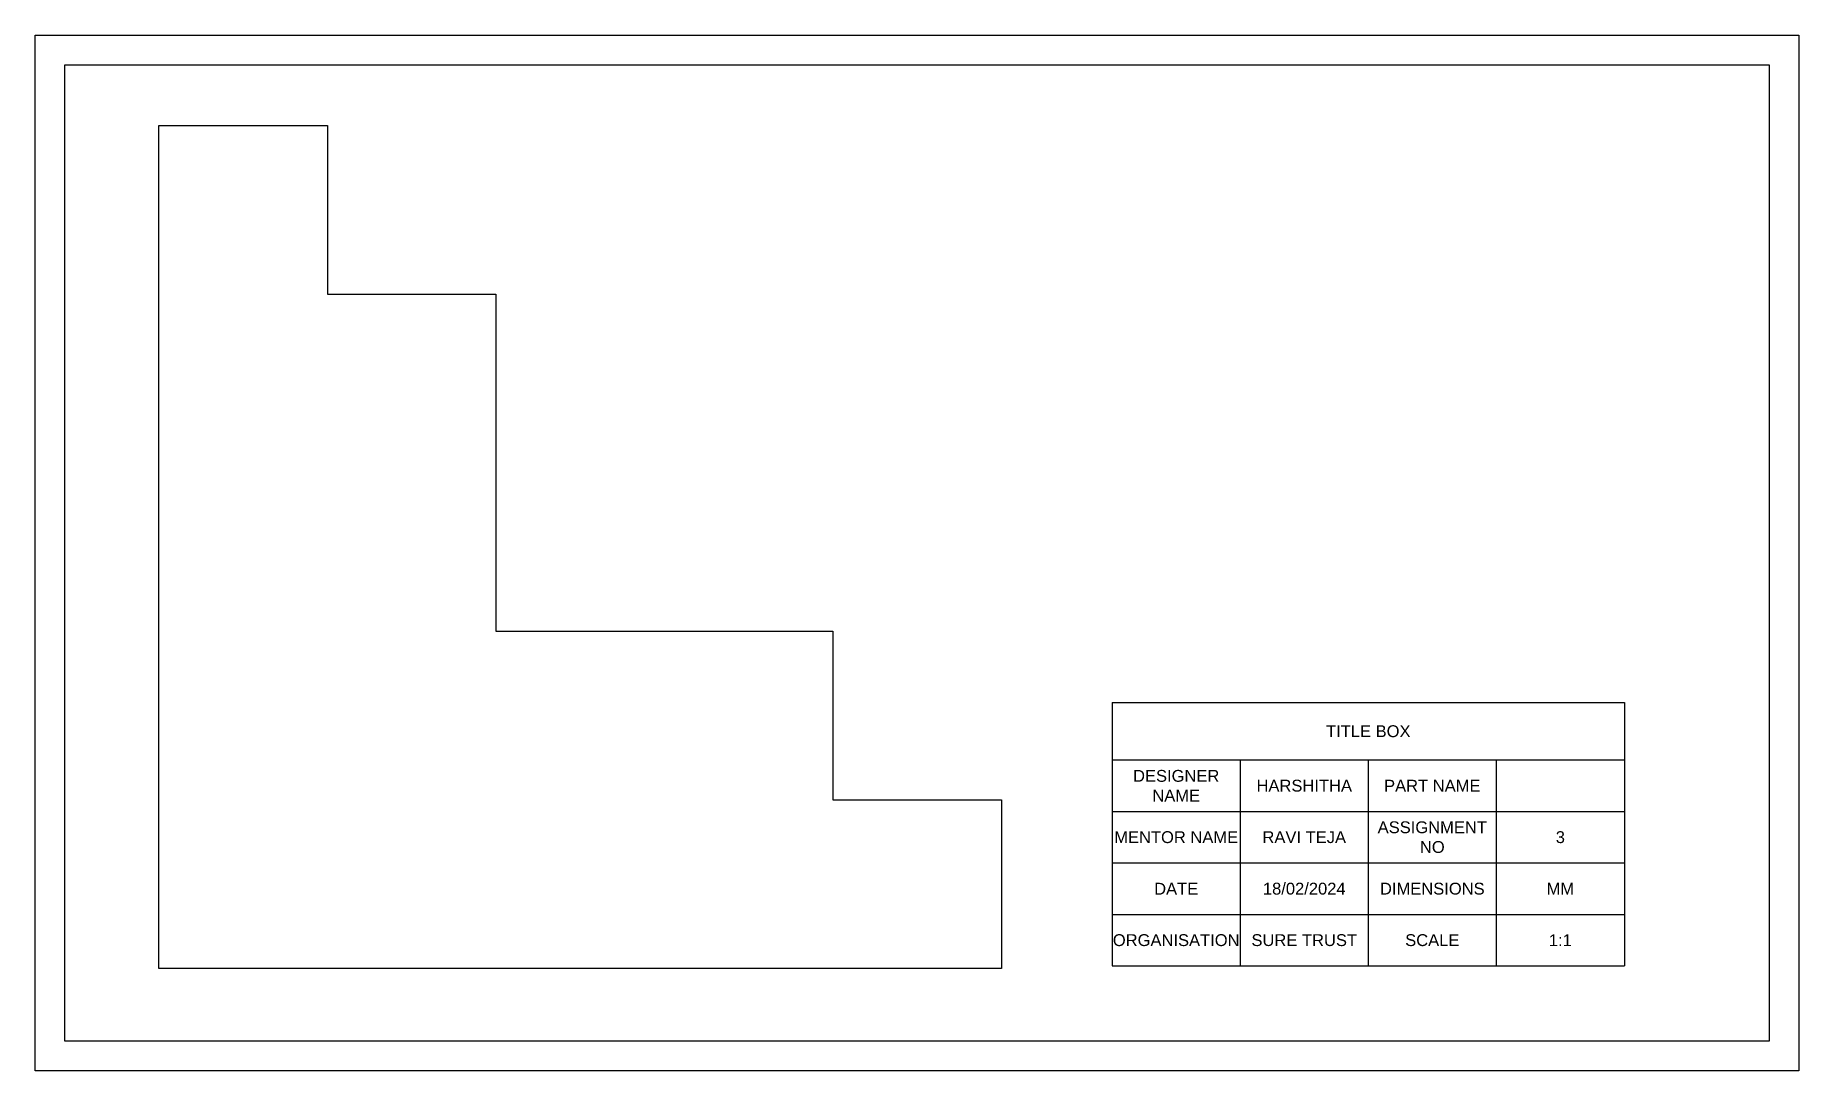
# Model space of a CAD drawing. Header units: metres. Extents: x 2462 to 4623, y 1552 to 1902.
# Drawn here: x 4027 to 4623, y 1552 to 1902 of the extents above; entities that cross this region are included whole.
import ezdxf

# ---------------------------------------------------------------- set-up
doc = ezdxf.new("R2010")
doc.units = ezdxf.units.M
doc.styles.get("Standard").update_dxf_attribs({"font": 'arial.ttf'})

msp = doc.modelspace()

# ---------------------------------------------------------------- texts
at = {"char_height": 4, "attachment_point": 5}
for s, width, insert in [('TITLE BOX', 173.15949, (4477.54, 1667.184)), ('DESIGNER NAME', 43.28987, (4412.605, 1648.785)), ('\\pxqc;HARSHITHA', 43.28987, (4455.895, 1648.785)), ('PART NAME', 43.28987, (4499.185, 1648.785)), ('ASSIGNMENT NO', 43.28987, (4499.185, 1631.386)), ('MENTOR NAME', 43.28987, (4412.605, 1631.386)), ('RAVI TEJA', 43.28987, (4455.895, 1631.386)), ('3', 43.28987, (4542.474, 1631.386)), ('DATE', 43.28987, (4412.605, 1613.987)), ('18/02/2024', 43.28987, (4455.895, 1613.987)), ('DIMENSIONS', 43.28987, (4499.185, 1613.987)), ('MM', 43.28987, (4542.474, 1613.987)), ('ORGANISATION', 43.28987, (4412.605, 1596.587)), ('SURE TRUST', 43.28987, (4455.895, 1596.587)), ('SCALE', 43.28987, (4499.185, 1596.587)), ('1:1', 43.28987, (4542.474, 1596.587))]:
    msp.add_mtext_dynamic_manual_height_columns(s, width=width, gutter_width=40, heights=[0], dxfattribs=dict(at, insert=insert))

# ---------------------------------------------------------------- blocks, each defined once
blk = doc.blocks.new('*T10')
at = {"color": 0, "linetype": 'ByBlock', "lineweight": -2, "transparency": 16777216}
for p, q in [((0, 0), (173.16, 0)), ((0, 0), (0, -89)), ((173.16, 0), (173.16, -89)), ((0, -19.4), (173.16, -19.4)), ((43.29, -19.4), (43.29, -89)), ((86.58, -19.4), (86.58, -89)), ((129.87, -19.4), (129.87, -89)), ((0, -36.8), (173.16, -36.8)), ((0, -54.2), (173.16, -54.2)), ((0, -71.6), (173.16, -71.6)), ((0, -89), (173.16, -89))]:
    blk.add_line(p, q, dxfattribs=at)

# ---------------------------------------------------------------- linework, layer by layer
for points in [[(4026.902, 1902.352), (4623.062, 1902.352), (4623.062, 1552.491), (4026.902, 1552.491)], [(4036.902, 1892.352), (4613.062, 1892.352), (4613.062, 1562.491), (4036.902, 1562.491)]]:
    msp.add_lwpolyline(points, close=True)
msp.add_lwpolyline([(4068.717, 1871.85), (4125.677, 1871.85), (4125.677, 1814.89), (4182.637, 1814.89), (4182.637, 1700.97), (4296.557, 1700.97), (4296.557, 1644.01), (4353.517, 1644.01), (4353.517, 1587.05), (4068.717, 1587.05), (4068.717, 1871.85)])

# ---------------------------------------------------------------- block references
msp.add_blockref('*T10', (4390.96, 1676.884))

msp.set_redraw_order([(e.dxf.handle, doc.entitydb.next_handle()) for e in msp.query("TEXT MTEXT ATTDEF DIMENSION ARC_DIMENSION")])  # texts and dimensions are drawn at this point

doc.saveas('drawing.dxf')
